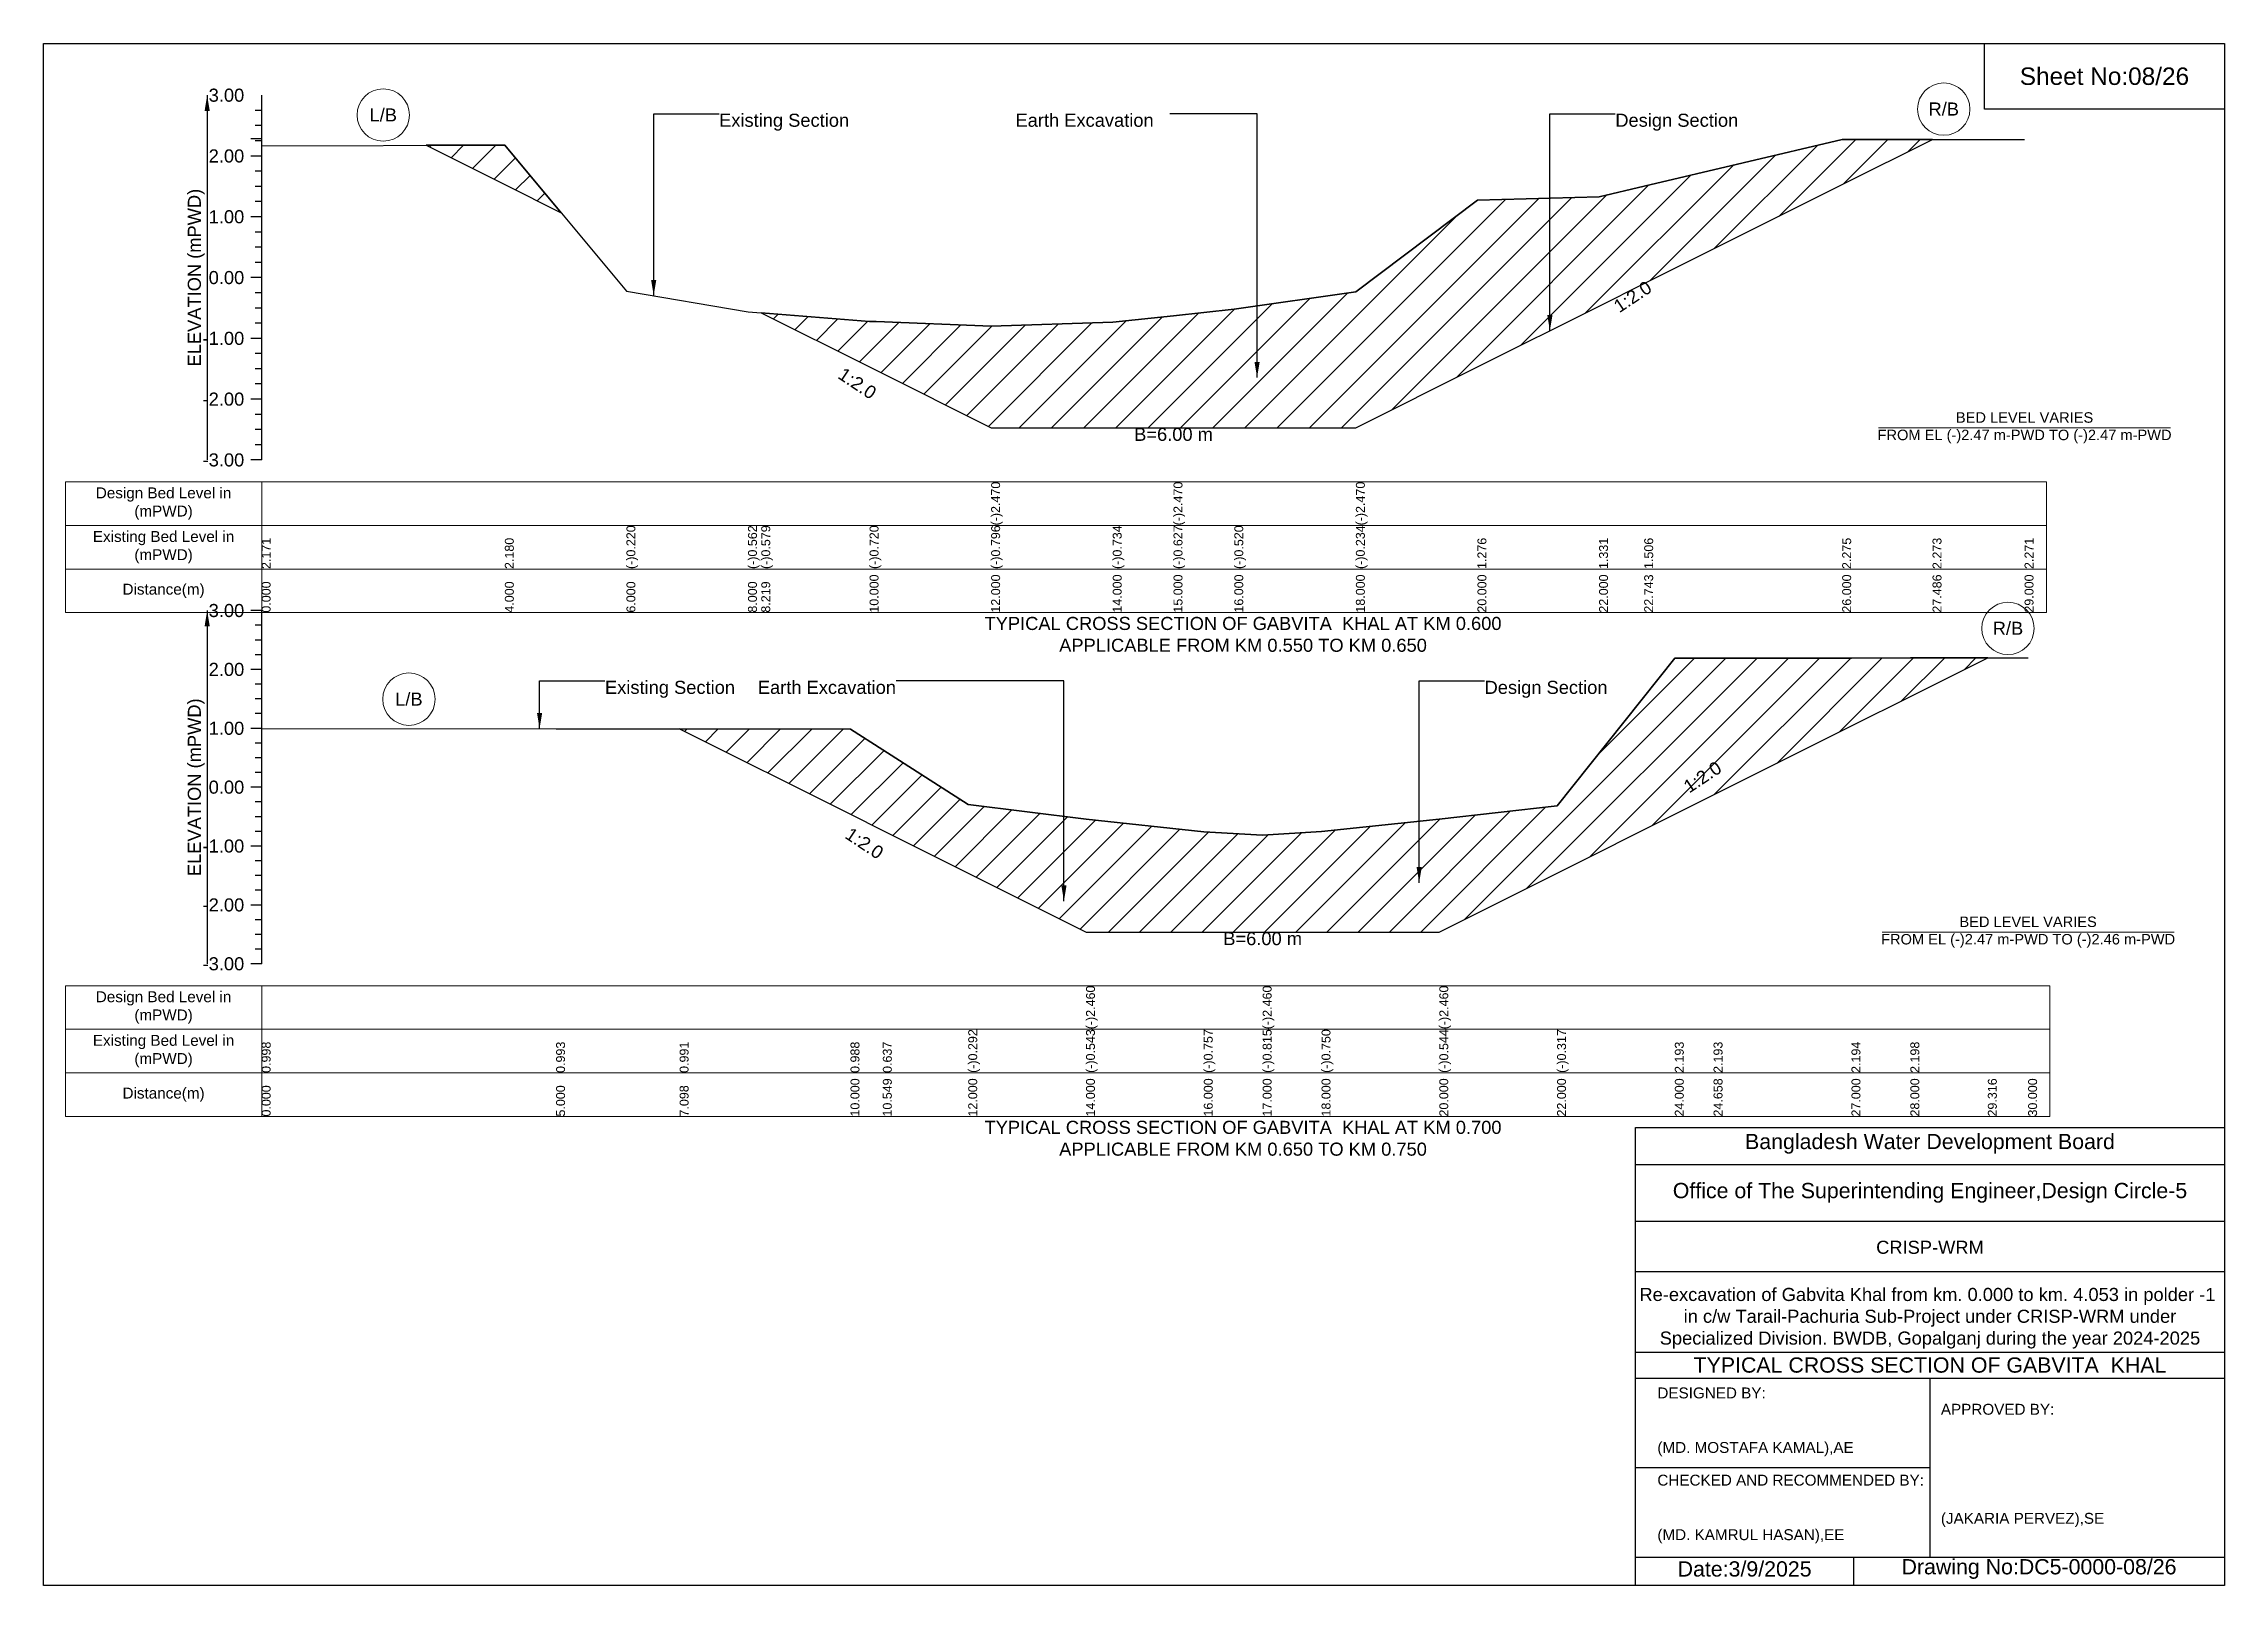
# Model space of a CAD drawing. Header units: feet. Extents: x 91000 to 358000, y -5687 to 0.
# Drawn here: x 170000 to 178000, y -5656 to 0 of the extents above; entities that cross this region are included whole.
import ezdxf

# ---------------------------------------------------------------- set-up
doc = ezdxf.new("R2010")
doc.units = ezdxf.units.FT
doc.header["$LTSCALE"] = 7
doc.header["$MEASUREMENT"] = 0
for name, color, linetype, lineweight in [('Cross section Data Border', 7, 'Continuous', 9), ('Cross Section Labels', 7, 'Continuous', 9), ('Existing_Bed_Level for Xsection', 7, 'Continuous', 25)]:
    doc.layers.add(name, color=color, linetype=linetype, lineweight=lineweight)
doc.styles.get("Standard").update_dxf_attribs({"font": 'arial.ttf'})
doc.dimstyles.get("Standard").update_dxf_attribs({"dimtxt": 0.18, "dimasz": 0.18, "dimexe": 0.18, "dimexo": 0.0625, "dimgap": 0.09, "dimtad": 0, "dimtih": 1, "dimtoh": 1, "dimdec": 4, "dimzin": 0, "dimdsep": 46, "dimtxsty": 'Standard', "dimcen": 0.09, "dimadec": 0, "dimazin": 0, "dimtfac": 1, "dimtdec": 4, "dimtofl": 0, "dimtmove": 0, "dimatfit": 3, "dimfxl": 1, "dimtolj": 1, "dimtzin": 0, "dimarcsym": 0})
pattern_1 = [(45, (0, 160), (-59.131805, 59.131805), [])]

msp = doc.modelspace()

# ---------------------------------------------------------------- texts
at = {"attachment_point": 5}
for s, insert, char_height in [('Sheet No:08/26', (177560, -120), 64), ('Bangladesh Water Development Board', (176920, -4036), 56), ('Office of The Superintending Engineer,Design Circle-5', (176920, -4216), 56)]:
    msp.add_mtext(s, dxfattribs=dict(at, insert=insert, char_height=char_height))
for s, insert, char_height, width, attachment_point in [('CRISP-WRM', (176920, -4416), 48, 2240, 5), ('Re-excavation of Gabvita Khal from km. 0.000 to km. 4.053 in polder -1  in c/w Tarail-Pachuria Sub-Project under CRISP-WRM under Specialized Division. BWDB, Gopalganj during the year 2024-2025', (176920, -4676), 48, 2160, 5), ('TYPICAL CROSS SECTION OF GABVITA  KHAL', (176920, -4848), 56, 2240, 5), ('DESIGNED BY:^J^J^J(MD. MOSTAFA KAMAL),AE', (175920, -5056), 40, 1120, 4), ('APPROVED BY:^J^J^J^J^J^J(JAKARIA PERVEZ),SE', (176960, -5216), 40, 1120, 4), ('CHECKED AND RECOMMENDED BY:^J^J^J(MD. KAMRUL HASAN),EE', (175920, -5376), 40, 1120, 4), ('Date:3/9/2025 ', (176240, -5596), 56, 1120, 5), ('Drawing No:DC5-0000-08/26', (177320, -5596), 56, 1760, 5)]:
    msp.add_mtext(s, dxfattribs=dict(insert=insert, char_height=char_height, width=width, attachment_point=attachment_point))
at = {"layer": 'Cross section Data Border', "char_height": 40, "width": 640, "attachment_point": 5}
for s, insert in [('Design Bed Level in (mPWD)', (170440, -1687.5)), ('Existing Bed Level in (mPWD)', (170440, -1847.5)), ('Distance(m)', (170440, -2007.5)), ('Design Bed Level in (mPWD)', (170440, -3536)), ('Existing Bed Level in (mPWD)', (170440, -3696)), ('Distance(m)', (170440, -3856))]:
    msp.add_mtext(s, dxfattribs=dict(at, insert=insert))
at = {"layer": 'Cross Section Labels'}
for s, insert, char_height, attachment_point in [('L/B', (171246, -261.9), 48, 5), ('R/B', (176970.5, -240.3), 48, 5), ('Existing Section', (172478, -257.1), 48, 1), ('Earth Excavation', (173565.3, -257.1), 48, 1), ('Design Section', (175765.7, -257.1), 48, 1), ('BED LEVEL VARIES ^JFROM EL (-)2.47 m-PWD TO (-)2.47 m-PWD', (177267, -1409.3), 38.4, 5), ('B=6.00 m', (174145, -1409.3), 48, 2), ('TYPICAL CROSS SECTION OF GABVITA  KHAL AT KM 0.600^JAPPLICABLE FROM KM 0.550 TO KM 0.650', (174400, -2167.5), 48, 5), ('R/B', (177206.1, -2145.2), 48, 5), ('L/B', (171340, -2404.9), 48, 5), ('Existing Section', (172059.4, -2337.6), 48, 1), ('Earth Excavation', (173126.9, -2337.6), 48, 3), ('Design Section', (175286.1, -2337.6), 48, 1), ('B=6.00 m', (174472, -3259.3), 48, 2), ('BED LEVEL VARIES ^JFROM EL (-)2.47 m-PWD TO (-)2.46 m-PWD', (177280, -3259.3), 38.4, 5), ('TYPICAL CROSS SECTION OF GABVITA  KHAL AT KM 0.700^JAPPLICABLE FROM KM 0.650 TO KM 0.750', (174400, -4016), 48, 5)]:
    msp.add_mtext(s, dxfattribs=dict(at, insert=insert, char_height=char_height, attachment_point=attachment_point))
at = {"layer": 'Cross Section Labels', "char_height": 48, "attachment_point": 2}
for insert, rotation in [((175815.9, -908.3), 33.69007), ((172998.6, -1226.4), 326.30993), ((176072.1, -2670.4), 33.69007), ((173024.6, -2913.6), 326.30993)]:
    msp.add_mtext('1:2.0', dxfattribs=dict(at, insert=insert, rotation=rotation))
at = {"layer": 'Existing_Bed_Level for Xsection', "char_height": 48, "attachment_point": 6}
for s, insert in [('3.00', (170736, -189.5)), ('2.00', (170736, -412.5)), ('1.00', (170736, -635.5)), ('0.00', (170736, -858.5)), ('-1.00', (170736, -1081.5)), ('-2.00', (170736, -1304.5)), ('-3.00', (170736, -1527.5)), ('3.00', (170736, -2080)), ('2.00', (170736, -2296)), ('1.00', (170736, -2512)), ('0.00', (170736, -2728)), ('-1.00', (170736, -2944)), ('-2.00', (170736, -3160)), ('-3.00', (170736, -3376))]:
    msp.add_mtext(s, dxfattribs=dict(at, insert=insert))
at = {"layer": 'Existing_Bed_Level for Xsection', "rotation": 90}
for s, insert, char_height, attachment_point in [('ELEVATION (mPWD)', (170560, -858.5), 48, 5), ('(-)2.470', (173476, -1767.5), 32.8, 1), ('(-)2.470', (174145, -1767.5), 32.8, 1), ('(-)2.470', (174814, -1767.5), 32.8, 1), ('2.171', (170800, -1927.5), 32.8, 1), ('2.180', (171692, -1927.5), 32.8, 1), ('(-)0.220', (172138, -1927.5), 32.8, 1), ('(-)0.562', (172584, -1927.5), 32.8, 1), ('(-)0.579', (172632.7, -1927.5), 32.8, 1), ('(-)0.720', (173030, -1927.5), 32.8, 1), ('(-)0.796', (173476, -1927.5), 32.8, 1), ('(-)0.734', (173922, -1927.5), 32.8, 1), ('(-)0.627', (174145, -1927.5), 32.8, 1), ('(-)0.520', (174368, -1927.5), 32.8, 1), ('(-)0.234', (174814, -1927.5), 32.8, 1), ('1.276', (175260, -1927.5), 32.8, 1), ('1.331', (175706, -1927.5), 32.8, 1), ('1.506', (175871.7, -1927.5), 32.8, 1), ('2.275', (176598, -1927.5), 32.8, 1), ('2.273', (176929.4, -1927.5), 32.8, 1), ('2.271', (177267, -1927.5), 32.8, 1), ('0.000', (170800, -2087.5), 32.8, 1), ('4.000', (171692, -2087.5), 32.8, 1), ('6.000', (172138, -2087.5), 32.8, 1), ('8.000', (172584, -2087.5), 32.8, 1), ('8.219', (172632.7, -2087.5), 32.8, 1), ('10.000', (173030, -2087.5), 32.8, 1), ('12.000', (173476, -2087.5), 32.8, 1), ('14.000', (173922, -2087.5), 32.8, 1), ('15.000', (174145, -2087.5), 32.8, 1), ('16.000', (174368, -2087.5), 32.8, 1), ('18.000', (174814, -2087.5), 32.8, 1), ('20.000', (175260, -2087.5), 32.8, 1), ('22.000', (175706, -2087.5), 32.8, 1), ('22.743', (175871.7, -2087.5), 32.8, 1), ('26.000', (176598, -2087.5), 32.8, 1), ('27.486', (176929.4, -2087.5), 32.8, 1), ('29.000', (177267, -2087.5), 32.8, 1), ('ELEVATION (mPWD)', (170560, -2728), 48, 5), ('(-)2.460', (173824, -3616), 32.8, 1), ('(-)2.460', (174472, -3616), 32.8, 1), ('(-)2.460', (175120, -3616), 32.8, 1), ('0.998', (170800, -3776), 32.8, 1), ('0.993', (171880, -3776), 32.8, 1), ('0.991', (172333.2, -3776), 32.8, 1), ('0.988', (172960, -3776), 32.8, 1), ('0.637', (173078.6, -3776), 32.8, 1), ('(-)0.292', (173392, -3776), 32.8, 1), ('(-)0.543', (173824, -3776), 32.8, 1), ('(-)0.757', (174256, -3776), 32.8, 1), ('(-)0.815', (174472, -3776), 32.8, 1), ('(-)0.750', (174688, -3776), 32.8, 1), ('(-)0.544', (175120, -3776), 32.8, 1), ('(-)0.317', (175552, -3776), 32.8, 1), ('2.193', (175984, -3776), 32.8, 1), ('2.193', (176126.1, -3776), 32.8, 1), ('2.194', (176632, -3776), 32.8, 1), ('2.198', (176848, -3776), 32.8, 1), ('0.000', (170800, -3936), 32.8, 1), ('5.000', (171880, -3936), 32.8, 1), ('7.098', (172333.2, -3936), 32.8, 1), ('10.000', (172960, -3936), 32.8, 1), ('10.549', (173078.6, -3936), 32.8, 1), ('12.000', (173392, -3936), 32.8, 1), ('14.000', (173824, -3936), 32.8, 1), ('16.000', (174256, -3936), 32.8, 1), ('17.000', (174472, -3936), 32.8, 1), ('18.000', (174688, -3936), 32.8, 1), ('20.000', (175120, -3936), 32.8, 1), ('22.000', (175552, -3936), 32.8, 1), ('24.000', (175984, -3936), 32.8, 1), ('24.658', (176126.1, -3936), 32.8, 1), ('27.000', (176632, -3936), 32.8, 1), ('28.000', (176848, -3936), 32.8, 1), ('29.316', (177132.3, -3936), 32.8, 1), ('30.000', (177280, -3936), 32.8, 1)]:
    msp.add_mtext(s, dxfattribs=dict(at, insert=insert, char_height=char_height, attachment_point=attachment_point))

# ---------------------------------------------------------------- hatches: boundary and pattern name
at = {"layer": 'Existing_Bed_Level for Xsection'}
h = msp.add_hatch(dxfattribs=at)
h.set_pattern_fill('ANSI31', color=256, scale=669, style=0)
h.set_pattern_definition(pattern_1)
h.paths.add_polyline_path([(171403.4, -373), (171692, -517.3), (171899.1, -620.8), (171692, -372.4)])
h = msp.add_hatch(dxfattribs=at)
h.set_pattern_fill('ANSI31', color=256, scale=669, style=0)
h.set_pattern_definition(pattern_1)
h.paths.add_polyline_path([(172632.7, -987.7), (173030, -1186.3), (173054.4, -1198.5), (173476, -1409.3), (173922, -1409.3), (174145, -1409.3), (174368, -1409.3), (174814, -1409.3), (175260, -1186.3), (175706, -963.3), (175871.7, -880.5), (176598, -517.3), (176929.4, -351.6), (176598, -351.2), (175871.7, -522.6), (175706, -561.7), (175260, -573.9), (174814, -910.7), (174368, -974.5), (174145, -998.3), (173922, -1022.2), (173476, -1036), (173054.4, -1020), (173030, -1019.1)])
h = msp.add_hatch(dxfattribs=at)
h.set_pattern_fill('ANSI31', color=256, scale=648, style=0)
h.set_pattern_definition([(45, (0, 160), (-57.27565, 57.27565), [])])
h.paths.add_polyline_path([(172333.2, -2513.9), (172960, -2827.3), (173078.6, -2886.6), (173392, -3043.3), (173824, -3259.3), (174256, -3259.3), (174472, -3259.3), (174688, -3259.3), (175120, -3259.3), (175552, -3043.3), (175984, -2827.3), (176126.1, -2756.3), (176632, -2503.3), (176848, -2395.3), (177132.3, -2253.2), (176848, -2253.2), (176632, -2254.1), (176126.1, -2254.2), (175984, -2254.3), (175552, -2796.4), (175120, -2845.5), (174688, -2890), (174472, -2904), (174256, -2891.5), (173824, -2845.2), (173392, -2791), (173078.6, -2590.5), (172960, -2514.6)])

# ---------------------------------------------------------------- linework, layer by layer
for points in [[(170000, 0), (178000, 0), (178000, -5656), (170000, -5656)], [(177120, 0), (178000, 0), (178000, -240), (177120, -240)]]:
    msp.add_lwpolyline(points, close=True)
for points in [[(175840, -5656), (175840, -3976), (178000, -3976)], [(175840, -4112), (178000, -4112)], [(175840, -4320), (178000, -4320)], [(175840, -4504), (178000, -4504)], [(175840, -4800), (178000, -4800)], [(175840, -4896), (178000, -4896)], [(176920, -4896), (176920, -5552)], [(175840, -5224), (176920, -5224)], [(175840, -5552), (178000, -5552)], [(176640, -5552), (176640, -5656)]]:
    msp.add_lwpolyline(points)
at = {"layer": 'Cross section Data Border'}
for points in [[(170080, -1607.5), (177347, -1607.5), (177347, -2087.5), (170080, -2087.5)], [(170080, -3456), (177360, -3456), (177360, -3936), (170080, -3936)]]:
    msp.add_lwpolyline(points, close=True, dxfattribs=at)
for points in [[(170800, -1607.5), (170800, -2087.5)], [(170080, -1767.5), (177347, -1767.5)], [(170080, -1927.5), (177347, -1927.5)], [(170800, -3456), (170800, -3936)], [(170080, -3616), (177360, -3616)], [(170080, -3776), (177360, -3776)]]:
    msp.add_lwpolyline(points, dxfattribs=at)
at = {"layer": 'Cross Section Labels'}
for points in [[(176731.2, -1409.3), (177802.8, -1409.3)], [(176744.2, -3259.3), (177815.8, -3259.3)]]:
    msp.add_lwpolyline(points, dxfattribs=at)
for centre in [(176970.5, -240.3), (171246, -261.9), (177206.1, -2145.2), (171340, -2404.9)]:
    msp.add_circle(centre, 96, dxfattribs=at)
at = {"layer": 'Existing_Bed_Level for Xsection'}
for points in [[(170800, -1527.5), (170800, -1304.5), (170800, -1081.5), (170800, -858.5), (170800, -635.5), (170800, -412.5), (170800, -189.5)], [(170800, -245.2), (170776, -245.2)], [(170800, -301), (170776, -301)], [(170800, -349.5), (170760, -349.5)], [(170800, -356.7), (170776, -356.7)], [(170800, -374.4), (171692, -372.4), (172138, -907.6), (172584, -983.8), (172632.7, -987.7), (173030, -1019.1), (173054.4, -1020), (173476, -1036), (173476, -1036), (173922, -1022.2), (174145, -998.3), (174145, -998.3), (174368, -974.5), (174814, -910.7), (174814, -910.7), (175260, -573.9), (175706, -561.7), (175871.7, -522.6), (176598, -351.2), (176929.4, -351.6), (177267, -352.1)], [(170800, -412.5), (170760, -412.5)], [(170800, -468.2), (170776, -468.2)], [(170800, -524), (170776, -524)], [(170800, -635.5), (170760, -635.5)], [(170800, -579.7), (170776, -579.7)], [(170800, -691.2), (170776, -691.2)], [(170800, -747), (170776, -747)], [(170800, -858.5), (170760, -858.5)], [(170800, -802.7), (170776, -802.7)], [(170800, -914.2), (170776, -914.2)], [(170800, -970), (170776, -970)], [(170800, -1025.7), (170776, -1025.7)], [(170800, -1081.5), (170760, -1081.5)], [(170800, -1137.2), (170776, -1137.2)], [(170800, -1193), (170776, -1193)], [(170800, -1248.7), (170776, -1248.7)], [(170800, -1304.5), (170760, -1304.5)], [(170800, -1360.2), (170776, -1360.2)], [(170800, -1416), (170776, -1416)], [(170800, -1471.7), (170776, -1471.7)], [(170800, -1527.5), (170760, -1527.5)], [(170800, -2080), (170760, -2080)], [(170800, -3376), (170800, -3160), (170800, -2944), (170800, -2728), (170800, -2512), (170800, -2296), (170800, -2080)], [(170800, -2134), (170776, -2134)], [(170800, -2188), (170776, -2188)], [(170800, -2296), (170760, -2296)], [(170800, -2242), (170776, -2242)], [(170800, -2512.4), (171880, -2513.5), (172333.2, -2513.9), (172960, -2514.6), (173078.6, -2590.5), (173392, -2791), (173824, -2845.2), (173824, -2845.2), (174256, -2891.5), (174472, -2904), (174472, -2904), (174688, -2890), (175120, -2845.5), (175120, -2845.5), (175552, -2796.4), (175984, -2254.3), (176126.1, -2254.2), (176632, -2254.1), (176848, -2253.2), (177132.3, -2253.2), (177280, -2253.2)], [(170800, -2350), (170776, -2350)], [(170800, -2404), (170776, -2404)], [(170800, -2458), (170776, -2458)], [(170800, -2512), (170760, -2512)], [(170800, -2566), (170776, -2566)], [(170800, -2620), (170776, -2620)], [(170800, -2674), (170776, -2674)], [(170800, -2728), (170760, -2728)], [(170800, -2782), (170776, -2782)], [(170800, -2836), (170776, -2836)], [(170800, -2944), (170760, -2944)], [(170800, -2890), (170776, -2890)], [(170800, -2998), (170776, -2998)], [(170800, -3052), (170776, -3052)], [(170800, -3106), (170776, -3106)], [(170800, -3160), (170760, -3160)], [(170800, -3214), (170776, -3214)], [(170800, -3268), (170776, -3268)], [(170800, -3322), (170776, -3322)], [(170800, -3376), (170760, -3376)]]:
    msp.add_lwpolyline(points, dxfattribs=at)
for points in [[(171403.4, -373), (171692, -517.3), (171899.1, -620.8), (171692, -372.4)], [(172632.7, -987.7), (172632.7, -987.7), (173030, -1186.3), (173054.4, -1198.5), (173476, -1409.3), (173476, -1409.3), (173922, -1409.3), (174145, -1409.3), (174145, -1409.3), (174368, -1409.3), (174814, -1409.3), (174814, -1409.3), (175260, -1186.3), (175706, -963.3), (175871.7, -880.5), (176598, -517.3), (176929.4, -351.6), (176598, -351.2), (175871.7, -522.6), (175706, -561.7), (175260, -573.9), (174814, -910.7), (174814, -910.7), (174368, -974.5), (174145, -998.3), (174145, -998.3), (173922, -1022.2), (173476, -1036), (173476, -1036), (173054.4, -1020), (173030, -1019.1), (172632.7, -987.7)], [(172333.2, -2513.9), (172960, -2827.3), (173078.6, -2886.6), (173392, -3043.3), (173824, -3259.3), (173824, -3259.3), (174256, -3259.3), (174472, -3259.3), (174472, -3259.3), (174688, -3259.3), (175120, -3259.3), (175120, -3259.3), (175552, -3043.3), (175984, -2827.3), (176126.1, -2756.3), (176632, -2503.3), (176848, -2395.3), (177132.3, -2253.2), (176848, -2253.2), (176632, -2254.1), (176126.1, -2254.2), (175984, -2254.3), (175552, -2796.4), (175120, -2845.5), (175120, -2845.5), (174688, -2890), (174472, -2904), (174472, -2904), (174256, -2891.5), (173824, -2845.2), (173824, -2845.2), (173392, -2791), (173078.6, -2590.5), (172960, -2514.6)]]:
    msp.add_lwpolyline(points, close=True, dxfattribs=at)

msp.set_redraw_order([(e.dxf.handle, doc.entitydb.next_handle()) for e in msp.query("TEXT MTEXT ATTDEF DIMENSION ARC_DIMENSION")])  # texts and dimensions are drawn at this point

# ---------------------------------------------------------------- leaders
at = {"layer": 'Cross Section Labels', "annotation_type": 0, "has_hookline": 1}
for points, hookline_direction, text_width in [([(172238, -924.6), (172238, -257.1), (172477.9, -257.1)], 0, 467.2), ([(174451.5, -1225.2), (174451.5, -257.1), (174131.9, -257.1)], 1, 497), ([(175525.7, -1053.5), (175525.7, -257.1), (175765.6, -257.1)], 0, 441.2), ([(171819.4, -2513.4), (171819.4, -2337.6), (172059.3, -2337.6)], 0, 467.2), ([(173743, -3145.5), (173743, -2337.6), (173127, -2337.6)], 1, 497), ([(175046.1, -3078.7), (175046.1, -2337.6), (175286, -2337.6)], 0, 441.2)]:
    msp.add_leader(points, dimstyle='Standard', override={"dimasz": 57.6}, dxfattribs=dict(at, hookline_direction=hookline_direction, text_width=text_width))
at = {"layer": 'Existing_Bed_Level for Xsection'}
for points in [[(170600, -189.5), (170600, -1527.5)], [(170600, -2080), (170600, -3376)]]:
    msp.add_leader(points, dimstyle='Standard', override={"dimasz": 57.6}, dxfattribs=at)

doc.saveas('drawing.dxf')
